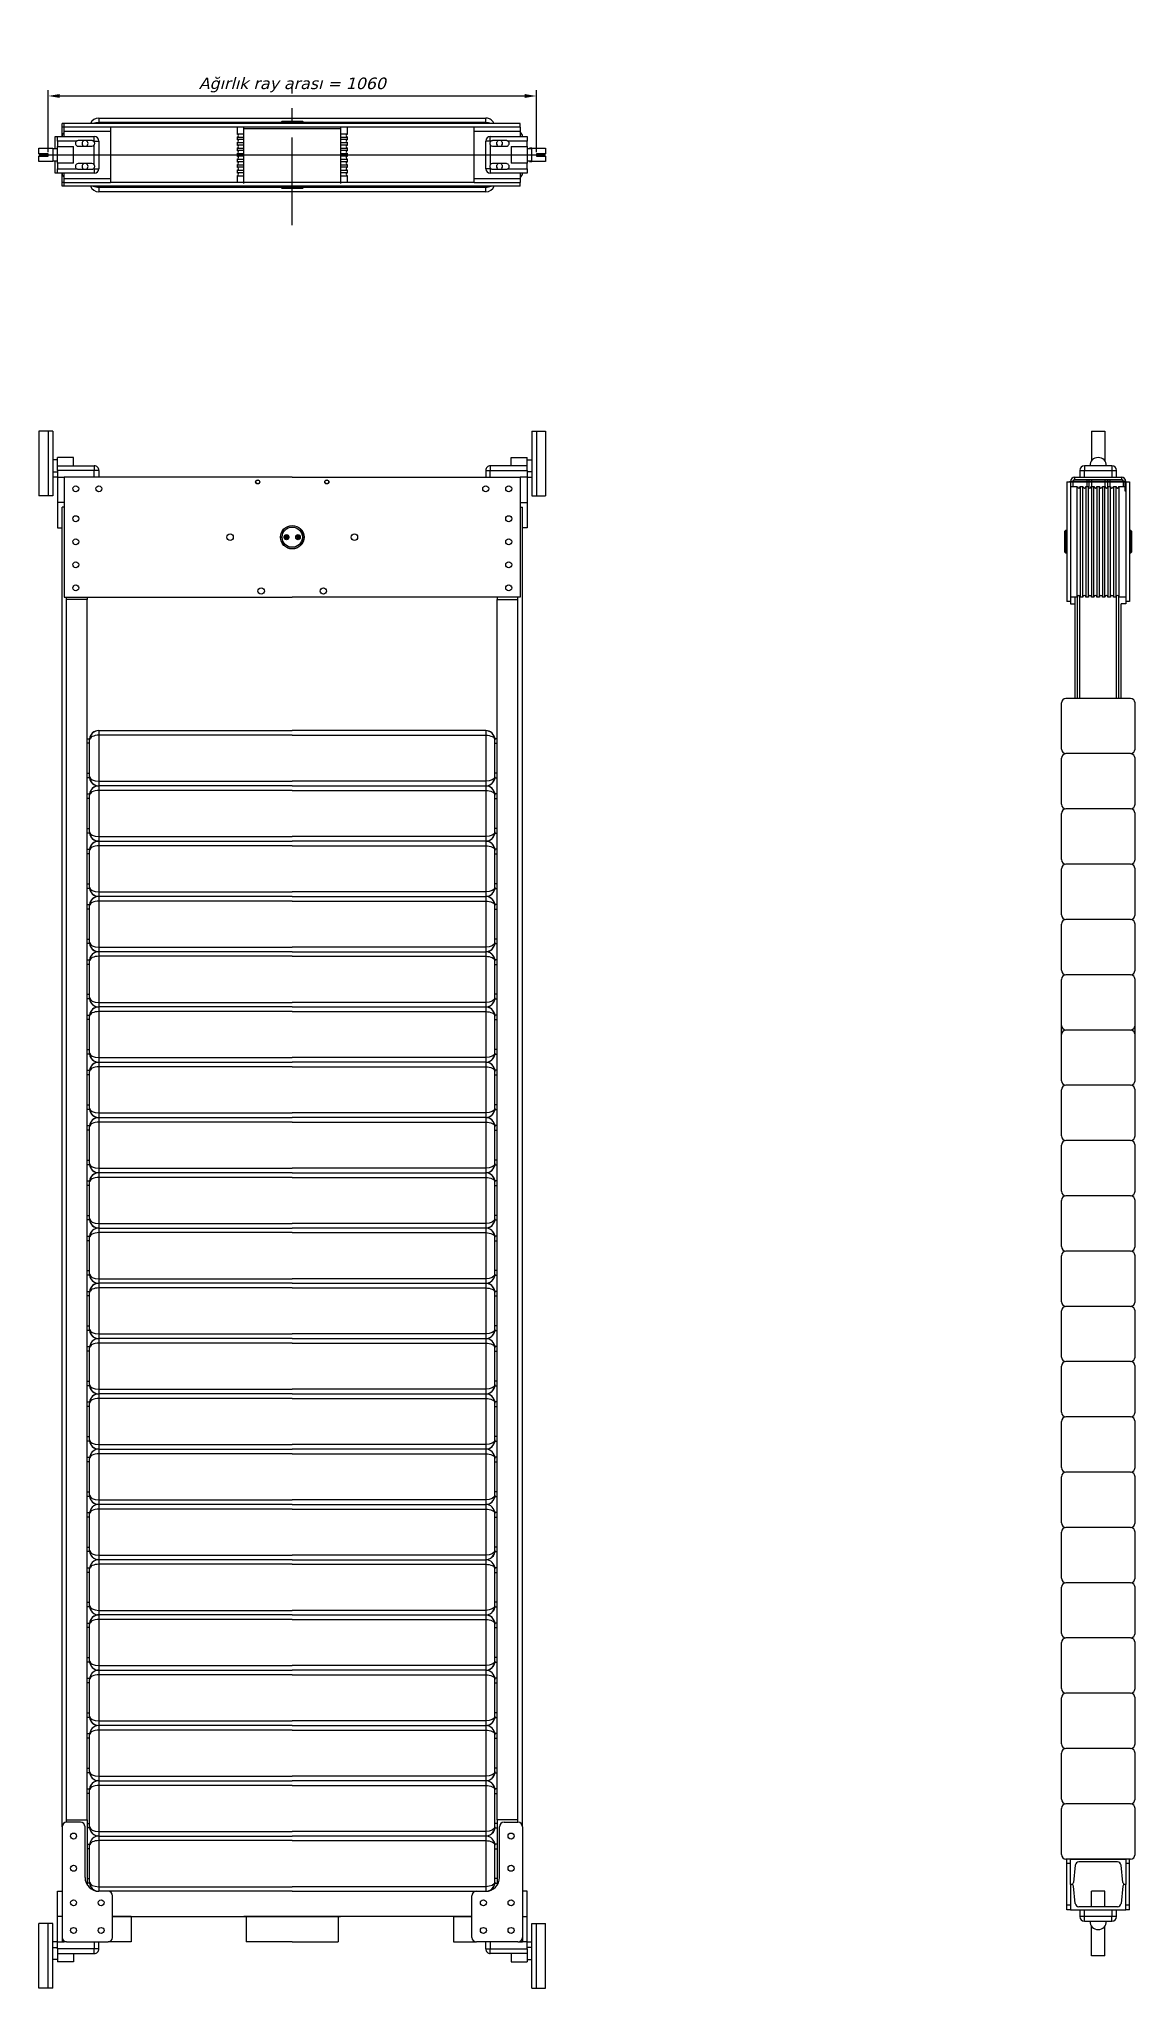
# Model space of a CAD drawing. Header units: millimetres. Extents: x 1150 to 3530, y 700 to 4932.
import ezdxf

# ---------------------------------------------------------------- set-up
doc = ezdxf.new("R2010")
doc.units = ezdxf.units.MM
for name, pattern in [('CENTER2', [28.575, 19.05, -3.175, 3.175, -3.175]), ('CENTERX2', [4, 2.5, -0.5, 0.5, -0.5]), ('SLD-Solid', [0])]:
    doc.linetypes.add(name, pattern=pattern)
doc.layers.add('EKSEN', color=253, linetype='CENTERX2')
doc.styles.get("Standard").update_dxf_attribs({"font": 'verdanai.ttf'})
doc.dimstyles.new('DimStyleALPx0.5', dxfattribs={"dimscale": 10, "dimtxt": 2.5, "dimasz": 2.5, "dimexe": 1.25, "dimexo": 0.625, "dimtad": 1, "dimdsep": 46, "dimtxsty": 'Standard', "dimcen": 2.5, "dimclrd": 60, "dimclre": 60, "dimadec": 0, "dimazin": 0, "dimtfac": 1, "dimtofl": 0, "dimtmove": 0, "dimatfit": 3, "dimfxl": 1, "dimarcsym": 0})

# ---------------------------------------------------------------- blocks, each defined once
blk = doc.blocks.new('*U3')
at = {"color": 2, "linetype": 'SLD-Solid', "lineweight": 25, "true_color": 0xf1eb1f}
for p, q in [((-520, 3280), (-550, 3280)), ((-550, 3280), (-550, 3140)), ((-520, 3280), (-520, 3140)), ((520, 3280), (550, 3280)), ((520, 3280), (520, 3140)), ((550, 3280), (550, 3140)), ((-520, 3140), (-550, 3140)), ((520, 3140), (550, 3140)), ((-520, 40), (-550, 40)), ((-550, -100), (-550, 40)), ((-520, -100), (-520, 40)), ((520, -100), (520, 40)), ((520, 40), (550, 40)), ((550, -100), (550, 40)), ((-520, -100), (-550, -100)), ((520, -100), (550, -100))]:
    blk.add_line(p, q, dxfattribs=at)
for p, q in [((-530, 3280), (-530, 3140)), ((530, 3280), (530, 3140)), ((-510, 3180), (-510, 3070)), ((510, 3180), (510, 3070)), ((-510, 0), (-510, 110)), ((510, 0), (510, 110)), ((-530, -100), (-530, 40)), ((530, -100), (530, 40))]:
    blk.add_line(p, q)
at = {"color": 7, "linetype": 'SLD-Solid', "lineweight": 25}
for p, q in [((-510, 3218), (-520, 3218)), ((-475, 3223), (-510, 3223)), ((-510, 3205), (-510, 3223)), ((-475, 3205), (-475, 3223)), ((475, 3223), (510, 3223)), ((475, 3205), (475, 3223)), ((510, 3205), (510, 3223)), ((510, 3218), (520, 3218)), ((-520, 3192), (-510, 3192)), ((-510, 3180), (-520, 3180)), ((-510, 3205), (-430, 3205)), ((-510, 3195), (-510, 3205)), ((-510, 3195), (-510, 3180)), ((-430, 3195), (-510, 3195)), ((-510, 3180), (-495, 3180)), ((-510, 3180), (-495, 3180)), ((-430, 3205), (-430, 3195)), ((-430, 3180), (-430, 3195)), ((-420, 3195), (-430, 3195)), ((-420, 3195), (-420, 3180)), ((420, 3195), (430, 3195)), ((420, 3195), (420, 3180)), ((510, 3205), (430, 3205)), ((430, 3205), (430, 3195)), ((430, 3195), (510, 3195)), ((430, 3180), (430, 3195)), ((510, 3180), (495, 3180)), ((510, 3180), (495, 3180)), ((510, 3195), (510, 3205)), ((510, 3195), (510, 3180)), ((520, 3192), (510, 3192)), ((510, 3180), (520, 3180)), ((-495, 3125), (-510, 3125)), ((495, 3125), (510, 3125)), ((-510, 3070), (-500, 3070)), ((510, 3070), (500, 3070)), ((-510, 110), (-500, 110)), ((510, 110), (500, 110)), ((-500, 55), (-510, 55)), ((500, 55), (510, 55)), ((-510, 0), (-520, 0)), ((-520, -12), (-510, -12)), ((-510, -38), (-520, -38)), ((-510, 0), (-495, 0)), ((-510, -15), (-510, 0)), ((-510, 0), (-495, 0)), ((-430, -15), (-510, -15)), ((-510, -15), (-510, -25)), ((-510, -25), (-430, -25)), ((-510, -25), (-510, -43)), ((-475, -25), (-475, -43)), ((-430, 0), (-430, -15)), ((-430, -25), (-430, -15)), ((-420, -15), (-430, -15)), ((-420, -15), (-420, 0)), ((420, -15), (420, 0)), ((420, -15), (430, -15)), ((430, 0), (430, -15)), ((430, -15), (510, -15)), ((430, -25), (430, -15)), ((510, -25), (430, -25)), ((475, -25), (475, -43)), ((510, 0), (495, 0)), ((510, 0), (495, 0)), ((510, 0), (520, 0)), ((510, -15), (510, 0)), ((520, -12), (510, -12)), ((510, -15), (510, -25)), ((510, -25), (510, -43)), ((510, -38), (520, -38)), ((-475, -43), (-510, -43)), ((475, -43), (510, -43))]:
    blk.add_line(p, q, dxfattribs=at)
at = {"color": 7, "linetype": 'Continuous', "lineweight": 25}
for p, q in [((0, 3180), (-495, 3180)), ((-495, 3180), (-495, 2920)), ((0, 3180), (495, 3180)), ((495, 3180), (495, 2920)), ((-500, 250), (-500, 3115)), ((-495, 3115), (-500, 3115)), ((495, 3115), (500, 3115)), ((500, 250), (500, 3115)), ((-495, 2920), (0, 2920)), ((-490, 2915), (-490, 2920)), ((-445, 2920), (-445, 2915)), ((495, 2920), (0, 2920)), ((445, 2920), (445, 2915)), ((490, 2915), (490, 2920)), ((-445, 2915), (-490, 2915)), ((-490, 265), (-490, 2915)), ((-445, 265), (-445, 2915)), ((445, 2915), (490, 2915)), ((445, 265), (445, 2915)), ((490, 265), (490, 2915)), ((-420, 2630), (-420, 2620)), ((-420, 2630), (0, 2630)), ((420, 2630), (0, 2630)), ((420, 2630), (420, 2620)), ((-445, 2612.5), (-440, 2612.5)), ((-440, 2612.5), (-440, 2610)), ((-440, 2530), (-440, 2610)), ((0, 2620), (-420, 2620)), ((-420, 2620), (-420, 2520)), ((0, 2620), (420, 2620)), ((420, 2620), (420, 2520)), ((440, 2612.5), (440, 2610)), ((445, 2612.5), (440, 2612.5)), ((440, 2530), (440, 2610)), ((-440, 2527.5), (-445, 2527.5)), ((-440, 2529.4), (-440, 2527.5)), ((-420, 2520), (-420, 2510)), ((-420, 2520), (0, 2520)), ((0, 2510), (-420, 2510)), ((-420, 2510), (-420, 2500)), ((0, 2500), (-420, 2500)), ((-420, 2500), (-420, 2400)), ((420, 2520), (0, 2520)), ((0, 2510), (420, 2510)), ((0, 2500), (420, 2500)), ((420, 2520), (420, 2510)), ((420, 2510), (420, 2500)), ((420, 2500), (420, 2400)), ((440, 2529.4), (440, 2527.5)), ((440, 2527.5), (445, 2527.5)), ((-445, 2492.5), (-440, 2492.5)), ((-440, 2492.5), (-440, 2490)), ((-440, 2410), (-440, 2490)), ((440, 2492.5), (440, 2490)), ((445, 2492.5), (440, 2492.5)), ((440, 2410), (440, 2490)), ((-440, 2407.5), (-445, 2407.5)), ((-445, 2372.5), (-440, 2372.5)), ((-440, 2409.4), (-440, 2407.5)), ((-440, 2372.5), (-440, 2370)), ((-440, 2290), (-440, 2370)), ((-420.8, 2390), (-420, 2390)), ((-420, 2400), (-420, 2390)), ((-420, 2400), (0, 2400)), ((-420, 2390), (-420, 2380)), ((-420, 2390), (0, 2390)), ((0, 2380), (-420, 2380)), ((-420, 2380), (-420, 2280)), ((420, 2400), (0, 2400)), ((420, 2390), (0, 2390)), ((0, 2380), (420, 2380)), ((420, 2400), (420, 2390)), ((420.8, 2390), (420, 2390)), ((420, 2390), (420, 2380)), ((420, 2380), (420, 2280)), ((440, 2409.4), (440, 2407.5)), ((440, 2407.5), (445, 2407.5)), ((440, 2372.5), (440, 2370)), ((445, 2372.5), (440, 2372.5)), ((440, 2290), (440, 2370)), ((-440, 2287.5), (-445, 2287.5)), ((-440, 2289.4), (-440, 2287.5)), ((440, 2289.4), (440, 2287.5)), ((440, 2287.5), (445, 2287.5)), ((-445, 2252.5), (-440, 2252.5)), ((-440, 2252.5), (-440, 2250)), ((-440, 2170), (-440, 2250)), ((-420.8, 2270), (-420, 2270)), ((-420, 2280), (-420, 2270)), ((-420, 2280), (0, 2280)), ((0, 2270), (-420, 2270)), ((-420, 2270), (-420, 2260)), ((-420, 2260), (-420, 2160)), ((0, 2260), (-420, 2260)), ((420, 2280), (0, 2280)), ((0, 2270), (420, 2270)), ((0, 2260), (420, 2260)), ((420, 2280), (420, 2270)), ((420.8, 2270), (420, 2270)), ((420, 2270), (420, 2260)), ((420, 2260), (420, 2160)), ((440, 2252.5), (440, 2250)), ((445, 2252.5), (440, 2252.5)), ((440, 2170), (440, 2250)), ((-440, 2167.5), (-445, 2167.5)), ((-440, 2169.4), (-440, 2167.5)), ((-420, 2160), (0, 2160)), ((-420, 2160), (-420, 2150)), ((420, 2160), (0, 2160)), ((420, 2160), (420, 2150)), ((440, 2169.4), (440, 2167.5)), ((440, 2167.5), (445, 2167.5)), ((-445, 2132.5), (-440, 2132.5)), ((-440, 2132.5), (-440, 2130)), ((-440, 2050), (-440, 2130)), ((-420.8, 2150), (-420, 2150)), ((0, 2150), (-420, 2150)), ((-420, 2150), (-420, 2140)), ((0, 2140), (-420, 2140)), ((-420, 2140), (-420, 2040)), ((0, 2150), (420, 2150)), ((0, 2140), (420, 2140)), ((420.8, 2150), (420, 2150)), ((420, 2150), (420, 2140)), ((420, 2140), (420, 2040)), ((440, 2132.5), (440, 2130)), ((445, 2132.5), (440, 2132.5)), ((440, 2050), (440, 2130)), ((-440, 2047.5), (-445, 2047.5)), ((-440, 2049.4), (-440, 2047.5)), ((-420, 2040), (0, 2040)), ((-420, 2040), (-420, 2030)), ((420, 2040), (0, 2040)), ((420, 2040), (420, 2030)), ((440, 2049.4), (440, 2047.5)), ((440, 2047.5), (445, 2047.5)), ((-445, 2012.5), (-440, 2012.5)), ((-440, 2012.5), (-440, 2010)), ((-440, 1930), (-440, 2010)), ((-420.8, 2030), (-420, 2030)), ((0, 2030), (-420, 2030)), ((-420, 2030), (-420, 2020)), ((0, 2020), (-420, 2020)), ((-420, 2020), (-420, 1920)), ((0, 2030), (420, 2030)), ((0, 2020), (420, 2020)), ((420.8, 2030), (420, 2030)), ((420, 2030), (420, 2020)), ((420, 2020), (420, 1920)), ((440, 2012.5), (440, 2010)), ((445, 2012.5), (440, 2012.5)), ((440, 1930), (440, 2010)), ((-440, 1927.5), (-445, 1927.5)), ((-440, 1929.4), (-440, 1927.5)), ((-420.8, 1910), (-420, 1910)), ((-420, 1920), (-420, 1910)), ((-420, 1920), (0, 1920)), ((-420, 1910), (-420, 1900)), ((-420, 1910), (0, 1910)), ((420, 1920), (0, 1920)), ((420, 1910), (0, 1910)), ((420, 1920), (420, 1910)), ((420.8, 1910), (420, 1910)), ((420, 1910), (420, 1900)), ((440, 1929.4), (440, 1927.5)), ((440, 1927.5), (445, 1927.5)), ((-445, 1892.5), (-440, 1892.5)), ((-440, 1892.5), (-440, 1890)), ((-440, 1810), (-440, 1890)), ((0, 1900), (-420, 1900)), ((-420, 1900), (-420, 1800)), ((0, 1900), (420, 1900)), ((420, 1900), (420, 1800)), ((440, 1892.5), (440, 1890)), ((445, 1892.5), (440, 1892.5)), ((440, 1810), (440, 1890)), ((-440, 1807.5), (-445, 1807.5)), ((-440, 1809.4), (-440, 1807.5)), ((-420.8, 1790), (-420, 1790)), ((-420, 1800), (0, 1800)), ((-420, 1800), (-420, 1790)), ((-420, 1790), (-420, 1780)), ((-420, 1790), (0, 1790)), ((-420, 1780), (-420, 1680)), ((0, 1780), (-420, 1780)), ((420, 1800), (0, 1800)), ((420, 1790), (0, 1790)), ((0, 1780), (420, 1780)), ((420, 1800), (420, 1790)), ((420.8, 1790), (420, 1790)), ((420, 1790), (420, 1780)), ((420, 1780), (420, 1680)), ((440, 1809.4), (440, 1807.5)), ((440, 1807.5), (445, 1807.5)), ((-445, 1772.5), (-440, 1772.5)), ((-440, 1772.5), (-440, 1770)), ((-440, 1690), (-440, 1770)), ((440, 1772.5), (440, 1770)), ((445, 1772.5), (440, 1772.5)), ((440, 1690), (440, 1770)), ((-440, 1687.5), (-445, 1687.5)), ((-445, 1652.5), (-440, 1652.5)), ((-440, 1689.4), (-440, 1687.5)), ((-440, 1652.5), (-440, 1650)), ((-420.8, 1670), (-420, 1670)), ((-420, 1680), (0, 1680)), ((-420, 1680), (-420, 1670)), ((0, 1670), (-420, 1670)), ((-420, 1670), (-420, 1660)), ((0, 1660), (-420, 1660)), ((-420, 1660), (-420, 1560)), ((420, 1680), (0, 1680)), ((0, 1670), (420, 1670)), ((0, 1660), (420, 1660)), ((420, 1680), (420, 1670)), ((420.8, 1670), (420, 1670)), ((420, 1670), (420, 1660)), ((420, 1660), (420, 1560)), ((440, 1689.4), (440, 1687.5)), ((440, 1687.5), (445, 1687.5)), ((440, 1652.5), (440, 1650)), ((445, 1652.5), (440, 1652.5)), ((-440, 1570), (-440, 1650)), ((440, 1570), (440, 1650)), ((-440, 1567.5), (-445, 1567.5)), ((-440, 1569.4), (-440, 1567.5)), ((440, 1569.4), (440, 1567.5)), ((440, 1567.5), (445, 1567.5)), ((-445, 1532.5), (-440, 1532.5)), ((-440, 1532.5), (-440, 1530)), ((-440, 1450), (-440, 1530)), ((-420.8, 1550), (-420, 1550)), ((-420, 1560), (0, 1560)), ((-420, 1560), (-420, 1550)), ((-420, 1550), (-420, 1540)), ((-420, 1550), (0, 1550)), ((0, 1540), (-420, 1540)), ((-420, 1540), (-420, 1440)), ((420, 1560), (0, 1560)), ((420, 1550), (0, 1550)), ((0, 1540), (420, 1540)), ((420, 1560), (420, 1550)), ((420.8, 1550), (420, 1550)), ((420, 1550), (420, 1540)), ((420, 1540), (420, 1440)), ((440, 1532.5), (440, 1530)), ((445, 1532.5), (440, 1532.5)), ((440, 1450), (440, 1530)), ((-440, 1447.5), (-445, 1447.5)), ((-440, 1449.4), (-440, 1447.5)), ((-420, 1440), (-420, 1430)), ((-420, 1440), (0, 1440)), ((420, 1440), (0, 1440)), ((420, 1440), (420, 1430)), ((440, 1449.4), (440, 1447.5)), ((440, 1447.5), (445, 1447.5)), ((-445, 1412.5), (-440, 1412.5)), ((-440, 1412.5), (-440, 1410)), ((-440, 1330), (-440, 1410)), ((-420.8, 1430), (-420, 1430)), ((0, 1430), (-420, 1430)), ((-420, 1430), (-420, 1420)), ((-420, 1420), (-420, 1320)), ((0, 1420), (-420, 1420)), ((0, 1430), (420, 1430)), ((0, 1420), (420, 1420)), ((420.8, 1430), (420, 1430)), ((420, 1430), (420, 1420)), ((420, 1420), (420, 1320)), ((440, 1412.5), (440, 1410)), ((445, 1412.5), (440, 1412.5)), ((440, 1330), (440, 1410)), ((-440, 1327.5), (-445, 1327.5)), ((-440, 1329.4), (-440, 1327.5)), ((-420, 1320), (0, 1320)), ((-420, 1320), (-420, 1310)), ((420, 1320), (0, 1320)), ((420, 1320), (420, 1310)), ((440, 1329.4), (440, 1327.5)), ((440, 1327.5), (445, 1327.5)), ((-445, 1292.5), (-440, 1292.5)), ((-440, 1292.5), (-440, 1290)), ((-440, 1210), (-440, 1290)), ((-420.8, 1310), (-420, 1310)), ((0, 1310), (-420, 1310)), ((-420, 1310), (-420, 1300)), ((-420, 1300), (-420, 1200)), ((0, 1300), (-420, 1300)), ((0, 1310), (420, 1310)), ((0, 1300), (420, 1300)), ((420.8, 1310), (420, 1310)), ((420, 1310), (420, 1300)), ((420, 1300), (420, 1200)), ((440, 1292.5), (440, 1290)), ((445, 1292.5), (440, 1292.5)), ((440, 1210), (440, 1290)), ((-440, 1207.5), (-445, 1207.5)), ((-440, 1209.4), (-440, 1207.5)), ((-420.8, 1190), (-420, 1190)), ((-420, 1200), (0, 1200)), ((-420, 1200), (-420, 1190)), ((0, 1190), (-420, 1190)), ((-420, 1190), (-420, 1180)), ((420, 1200), (0, 1200)), ((0, 1190), (420, 1190)), ((420, 1200), (420, 1190)), ((420.8, 1190), (420, 1190)), ((420, 1190), (420, 1180)), ((440, 1209.4), (440, 1207.5)), ((440, 1207.5), (445, 1207.5)), ((-445, 1172.5), (-440, 1172.5)), ((-440, 1172.5), (-440, 1170)), ((-440, 1090), (-440, 1170)), ((0, 1180), (-420, 1180)), ((-420, 1180), (-420, 1080)), ((0, 1180), (420, 1180)), ((420, 1180), (420, 1080)), ((440, 1172.5), (440, 1170)), ((445, 1172.5), (440, 1172.5)), ((440, 1090), (440, 1170)), ((-440, 1087.5), (-445, 1087.5)), ((-440, 1089.4), (-440, 1087.5)), ((-420.8, 1070), (-420, 1070)), ((-420, 1080), (-420, 1070)), ((-420, 1080), (0, 1080)), ((-420, 1070), (-420, 1060)), ((-420, 1070), (0, 1070)), ((-420, 1060), (-420, 960)), ((0, 1060), (-420, 1060)), ((420, 1080), (0, 1080)), ((420, 1070), (0, 1070)), ((0, 1060), (420, 1060)), ((420, 1080), (420, 1070)), ((420.8, 1070), (420, 1070)), ((420, 1070), (420, 1060)), ((420, 1060), (420, 960)), ((440, 1089.4), (440, 1087.5)), ((440, 1087.5), (445, 1087.5)), ((-445, 1052.5), (-440, 1052.5)), ((-440, 1052.5), (-440, 1050)), ((-440, 970), (-440, 1050)), ((440, 1052.5), (440, 1050)), ((445, 1052.5), (440, 1052.5)), ((440, 970), (440, 1050)), ((-440, 967.5), (-445, 967.5)), ((-445, 932.5), (-440, 932.5)), ((-440, 969.4), (-440, 967.5)), ((-440, 932.5), (-440, 930)), ((-420.8, 950), (-420, 950)), ((-420, 960), (-420, 950)), ((-420, 960), (0, 960)), ((0, 950), (-420, 950)), ((-420, 950), (-420, 940)), ((0, 940), (-420, 940)), ((-420, 940), (-420, 840)), ((420, 960), (0, 960)), ((0, 950), (420, 950)), ((0, 940), (420, 940)), ((420, 960), (420, 950)), ((420.8, 950), (420, 950)), ((420, 950), (420, 940)), ((420, 940), (420, 840)), ((440, 969.4), (440, 967.5)), ((440, 967.5), (445, 967.5)), ((440, 932.5), (440, 930)), ((445, 932.5), (440, 932.5)), ((-440, 850), (-440, 930)), ((440, 850), (440, 930)), ((-440, 847.5), (-445, 847.5)), ((-440, 849.4), (-440, 847.5)), ((440, 849.4), (440, 847.5)), ((440, 847.5), (445, 847.5)), ((-445, 812.5), (-440, 812.5)), ((-440, 812.5), (-440, 810)), ((-440, 730), (-440, 810)), ((-420.2, 830), (-422.9, 830.2)), ((-420.8, 830), (-420, 830)), ((-420, 840), (0, 840)), ((-420, 840), (-420, 830)), ((0, 830), (-420, 830)), ((-420, 830), (-420, 820)), ((0, 820), (-420, 820)), ((-420, 820), (-420, 720)), ((420, 840), (0, 840)), ((0, 830), (420, 830)), ((0, 820), (420, 820)), ((420, 840), (420, 830)), ((420.8, 830), (420, 830)), ((420, 830), (420, 820)), ((420, 820), (420, 720)), ((420.2, 830), (422.9, 830.2)), ((440, 812.5), (440, 810)), ((445, 812.5), (440, 812.5)), ((440, 730), (440, 810)), ((-440, 727.5), (-445, 727.5)), ((-440, 729.4), (-440, 727.5)), ((-420, 720), (-420, 710)), ((-420, 720), (0, 720)), ((420, 720), (0, 720)), ((420, 720), (420, 710)), ((440, 729.4), (440, 727.5)), ((440, 727.5), (445, 727.5)), ((-445, 692.5), (-440, 692.5)), ((-440, 692.5), (-440, 690)), ((-440, 610), (-440, 690)), ((-420.2, 710), (-422.9, 710.2)), ((-420.8, 710), (-420, 710)), ((0, 710), (-420, 710)), ((-420, 710), (-420, 700)), ((0, 700), (-420, 700)), ((-420, 700), (-420, 600)), ((0, 710), (420, 710)), ((0, 700), (420, 700)), ((420.8, 710), (420, 710)), ((420, 710), (420, 700)), ((420, 700), (420, 600)), ((420.2, 710), (422.9, 710.2)), ((440, 692.5), (440, 690)), ((445, 692.5), (440, 692.5)), ((440, 610), (440, 690)), ((-440, 607.5), (-445, 607.5)), ((-440, 609.4), (-440, 607.5)), ((-420, 600), (-420, 590)), ((-420, 600), (0, 600)), ((420, 600), (0, 600)), ((420, 600), (420, 590)), ((440, 609.4), (440, 607.5)), ((440, 607.5), (445, 607.5)), ((-445, 572.5), (-440, 572.5)), ((-440, 572.5), (-440, 570)), ((-440, 490), (-440, 570)), ((-420.2, 590), (-422.9, 590.2)), ((-420.8, 590), (-420, 590)), ((-420, 590), (-420, 580)), ((-420, 590), (0, 590)), ((0, 580), (-420, 580)), ((-420, 580), (-420, 480)), ((420, 590), (0, 590)), ((0, 580), (420, 580)), ((420.8, 590), (420, 590)), ((420, 590), (420, 580)), ((420, 580), (420, 480)), ((420.2, 590), (422.9, 590.2)), ((440, 572.5), (440, 570)), ((445, 572.5), (440, 572.5)), ((440, 490), (440, 570)), ((-440, 487.5), (-445, 487.5)), ((-440, 489.4), (-440, 487.5)), ((-420.8, 470), (-420, 470)), ((-420, 480), (-420, 470)), ((-420, 480), (0, 480)), ((0, 470), (-420, 470)), ((-420, 470), (-420, 460)), ((420, 480), (0, 480)), ((0, 470), (420, 470)), ((420, 480), (420, 470)), ((420.8, 470), (420, 470)), ((420, 470), (420, 460)), ((440, 489.4), (440, 487.5)), ((440, 487.5), (445, 487.5)), ((-445, 452.5), (-440, 452.5)), ((-440, 452.5), (-440, 450)), ((-440, 370), (-440, 450)), ((-420, 460), (-420, 360)), ((0, 460), (-420, 460)), ((0, 460), (420, 460)), ((420, 460), (420, 360)), ((440, 452.5), (440, 450)), ((445, 452.5), (440, 452.5)), ((440, 370), (440, 450)), ((-440, 367.5), (-445, 367.5)), ((-440, 369.4), (-440, 367.5)), ((-420.2, 350), (-422.9, 350.2)), ((-420.8, 350), (-420, 350)), ((-420, 360), (-420, 350)), ((-420, 360), (0, 360)), ((-420, 350), (-420, 340)), ((-420, 350), (0, 350)), ((0, 340), (-420, 340)), ((-420, 340), (-420, 240)), ((420, 360), (0, 360)), ((420, 350), (0, 350)), ((0, 340), (420, 340)), ((420, 360), (420, 350)), ((420.8, 350), (420, 350)), ((420, 350), (420, 340)), ((420, 340), (420, 240)), ((420.2, 350), (422.9, 350.2)), ((440, 369.4), (440, 367.5)), ((440, 367.5), (445, 367.5)), ((-445, 332.5), (-440, 332.5)), ((-440, 332.5), (-440, 330)), ((-440, 250), (-440, 330)), ((440, 332.5), (440, 330)), ((445, 332.5), (440, 332.5)), ((440, 250), (440, 330)), ((-490, 260), (-490, 265)), ((-490, 265), (-445, 265)), ((-460, 260), (-490, 260)), ((-445, 265), (-445, 123.4)), ((490, 265), (445, 265)), ((445, 265), (445, 123.4)), ((460, 260), (490, 260)), ((490, 260), (490, 265)), ((-500, 250), (-500, 10)), ((-450, 140), (-450, 250)), ((-440, 247.5), (-445, 247.5)), ((-445, 212.5), (-440, 212.5)), ((-440, 249.4), (-440, 247.5)), ((-440, 212.5), (-440, 210)), ((-420.2, 230), (-422.9, 230.2)), ((-420.8, 230), (-420, 230)), ((-420, 240), (0, 240)), ((-420, 240), (-420, 230)), ((-420, 230), (-420, 220)), ((-420, 230), (0, 230)), ((-420, 220), (-420, 120)), ((0, 220), (-420, 220)), ((420, 240), (0, 240)), ((420, 230), (0, 230)), ((0, 220), (420, 220)), ((420, 240), (420, 230)), ((420.8, 230), (420, 230)), ((420, 230), (420, 220)), ((420, 220), (420, 120)), ((420.2, 230), (422.9, 230.2)), ((440, 249.4), (440, 247.5)), ((440, 247.5), (445, 247.5)), ((440, 212.5), (440, 210)), ((445, 212.5), (440, 212.5)), ((450, 140), (450, 250)), ((500, 250), (500, 10)), ((-440, 130), (-440, 210)), ((440, 130), (440, 210)), ((-440, 127.5), (-445, 127.5)), ((-440, 129.4), (-440, 127.5)), ((440, 129.4), (440, 127.5)), ((440, 127.5), (445, 127.5)), ((-420.8, 110), (-420, 110)), ((-420, 120), (0, 120)), ((-420, 120), (-420, 110)), ((0, 110), (-420, 110)), ((-390, 10), (-390, 100)), ((420, 120), (0, 120)), ((0, 110), (420, 110)), ((390, 10), (390, 100)), ((420, 120), (420, 110)), ((420.8, 110), (420, 110)), ((-350, 55), (-390, 55)), ((-390, 55), (0, 55)), ((-350, 55), (-350, 0)), ((0, 55), (-105, 55)), ((-100, 55), (-100, 0)), ((-100, 55), (-100, 0)), ((0, 55), (105, 55)), ((390, 55), (0, 55)), ((100, 55), (100, 0)), ((100, 55), (100, 0)), ((350, 55), (390, 55)), ((350, 55), (350, 0)), ((-500, 10), (-500, 0)), ((-490, 0), (-500, 0)), ((-490, 0), (-400, 0)), ((-350, 0), (-400, 0)), ((0, 0), (-100, 0)), ((0, 0), (100, 0)), ((350, 0), (400, 0)), ((490, 0), (400, 0)), ((490, 0), (500, 0)), ((500, 10), (500, 0))]:
    blk.add_line(p, q, dxfattribs=at)
at = {"color": 8, "linetype": 'Continuous', "lineweight": 25}
for p, q in [((-440, 2602.5), (-445, 2602.5)), ((440, 2602.5), (445, 2602.5)), ((-445, 2537.5), (-440, 2537.5)), ((445, 2537.5), (440, 2537.5)), ((-440, 2482.5), (-445, 2482.5)), ((440, 2482.5), (445, 2482.5)), ((-445, 2417.5), (-440, 2417.5)), ((445, 2417.5), (440, 2417.5)), ((-440, 2362.5), (-445, 2362.5)), ((440, 2362.5), (445, 2362.5)), ((-445, 2297.5), (-440, 2297.5)), ((445, 2297.5), (440, 2297.5)), ((-440, 2242.5), (-445, 2242.5)), ((440, 2242.5), (445, 2242.5)), ((-445, 2177.5), (-440, 2177.5)), ((445, 2177.5), (440, 2177.5)), ((-440, 2122.5), (-445, 2122.5)), ((440, 2122.5), (445, 2122.5)), ((-445, 2057.5), (-440, 2057.5)), ((445, 2057.5), (440, 2057.5)), ((-440, 2002.5), (-445, 2002.5)), ((440, 2002.5), (445, 2002.5)), ((-445, 1937.5), (-440, 1937.5)), ((445, 1937.5), (440, 1937.5)), ((-440, 1882.5), (-445, 1882.5)), ((440, 1882.5), (445, 1882.5)), ((-445, 1817.5), (-440, 1817.5)), ((445, 1817.5), (440, 1817.5)), ((-440, 1762.5), (-445, 1762.5)), ((440, 1762.5), (445, 1762.5)), ((-445, 1697.5), (-440, 1697.5)), ((445, 1697.5), (440, 1697.5)), ((-440, 1642.5), (-445, 1642.5)), ((440, 1642.5), (445, 1642.5)), ((-445, 1577.5), (-440, 1577.5)), ((445, 1577.5), (440, 1577.5)), ((-440, 1522.5), (-445, 1522.5)), ((440, 1522.5), (445, 1522.5)), ((-445, 1457.5), (-440, 1457.5)), ((445, 1457.5), (440, 1457.5)), ((-440, 1402.5), (-445, 1402.5)), ((440, 1402.5), (445, 1402.5)), ((-445, 1337.5), (-440, 1337.5)), ((445, 1337.5), (440, 1337.5)), ((-440, 1282.5), (-445, 1282.5)), ((440, 1282.5), (445, 1282.5)), ((-445, 1217.5), (-440, 1217.5)), ((445, 1217.5), (440, 1217.5)), ((-440, 1162.5), (-445, 1162.5)), ((440, 1162.5), (445, 1162.5)), ((-445, 1097.5), (-440, 1097.5)), ((445, 1097.5), (440, 1097.5)), ((-440, 1042.5), (-445, 1042.5)), ((440, 1042.5), (445, 1042.5)), ((-445, 977.5), (-440, 977.5)), ((445, 977.5), (440, 977.5)), ((-440, 922.5), (-445, 922.5)), ((440, 922.5), (445, 922.5)), ((-445, 857.5), (-440, 857.5)), ((445, 857.5), (440, 857.5)), ((-440, 802.5), (-445, 802.5)), ((440, 802.5), (445, 802.5)), ((-445, 737.5), (-440, 737.5)), ((445, 737.5), (440, 737.5)), ((-440, 682.5), (-445, 682.5)), ((440, 682.5), (445, 682.5)), ((-445, 617.5), (-440, 617.5)), ((445, 617.5), (440, 617.5)), ((-440, 562.5), (-445, 562.5)), ((440, 562.5), (445, 562.5)), ((-445, 497.5), (-440, 497.5)), ((445, 497.5), (440, 497.5)), ((-440, 442.5), (-445, 442.5)), ((440, 442.5), (445, 442.5)), ((-445, 377.5), (-440, 377.5)), ((445, 377.5), (440, 377.5)), ((-440, 322.5), (-445, 322.5)), ((440, 322.5), (445, 322.5)), ((-445, 257.5), (-440, 257.5)), ((445, 257.5), (440, 257.5)), ((-440, 202.5), (-445, 202.5)), ((440, 202.5), (445, 202.5)), ((-445, 137.5), (-440, 137.5)), ((445, 137.5), (440, 137.5))]:
    blk.add_line(p, q, dxfattribs=at)
at = {"color": 7, "linetype": 'Continuous', "lineweight": 25, "flags": 128}
for points in [[(-440, 2409.5), (-439.7, 2406.7), (-439.7, 2406.4)], [(440, 2409.5), (439.7, 2406.7), (439.7, 2406.4)], [(-440, 2289.5), (-439.7, 2286.7), (-439.7, 2286.4)], [(440, 2289.5), (439.7, 2286.7), (439.7, 2286.4)], [(-440, 2169.5), (-439.7, 2166.7), (-439.7, 2166.4)], [(440, 2169.5), (439.7, 2166.7), (439.7, 2166.4)], [(-440, 2049.5), (-439.7, 2046.7), (-439.7, 2046.4)], [(440, 2049.5), (439.7, 2046.7), (439.7, 2046.4)], [(-440, 1929.5), (-439.7, 1926.7), (-439.7, 1926.4)], [(440, 1929.5), (439.7, 1926.7), (439.7, 1926.4)], [(-440, 1809.5), (-439.7, 1806.7), (-439.7, 1806.4)], [(440, 1809.5), (439.7, 1806.7), (439.7, 1806.4)], [(-440, 1689.5), (-439.7, 1686.7), (-439.7, 1686.4)], [(440, 1689.5), (439.7, 1686.7), (439.7, 1686.4)], [(-440, 1569.5), (-439.7, 1566.7), (-439.7, 1566.4)], [(440, 1569.5), (439.7, 1566.7), (439.7, 1566.4)], [(-440, 1449.5), (-439.7, 1446.7), (-439.7, 1446.4)], [(440, 1449.5), (439.7, 1446.7), (439.7, 1446.4)], [(-440, 1329.5), (-439.7, 1326.7), (-439.7, 1326.4)], [(440, 1329.5), (439.7, 1326.7), (439.7, 1326.4)], [(-440, 1209.5), (-439.7, 1206.7), (-439.7, 1206.4)], [(440, 1209.5), (439.7, 1206.7), (439.7, 1206.4)], [(-440, 1089.5), (-439.7, 1086.7), (-439.7, 1086.4)], [(440, 1089.5), (439.7, 1086.7), (439.7, 1086.4)], [(-440, 969.5), (-439.7, 966.7), (-439.7, 966.4)], [(-435.2, 956.9), (-434.9, 956.7), (-433.7, 955.4)], [(435.2, 956.9), (434.9, 956.7), (433.7, 955.4)], [(440, 969.5), (439.7, 966.7), (439.7, 966.4)], [(-440, 849.5), (-439.7, 846.7), (-439.7, 846.4)], [(440, 849.5), (439.7, 846.7), (439.7, 846.4)], [(-435.2, 836.9), (-434.9, 836.7), (-433.7, 835.4)], [(435.2, 836.9), (434.9, 836.7), (433.7, 835.4)], [(-440, 729.5), (-439.7, 726.7), (-439.7, 726.4)], [(440, 729.5), (439.7, 726.7), (439.7, 726.4)], [(-435.2, 716.9), (-434.9, 716.7), (-433.7, 715.4)], [(435.2, 716.9), (434.9, 716.7), (433.7, 715.4)], [(-440, 609.5), (-439.7, 606.7), (-439.7, 606.4)], [(-435.2, 596.9), (-434.9, 596.7), (-433.7, 595.4)], [(435.2, 596.9), (434.9, 596.7), (433.7, 595.4)], [(440, 609.5), (439.7, 606.7), (439.7, 606.4)], [(-440, 489.5), (-439.7, 486.7), (-439.7, 486.4)], [(-435.2, 476.9), (-434.9, 476.7), (-433.7, 475.4)], [(435.2, 476.9), (434.9, 476.7), (433.7, 475.4)], [(440, 489.5), (439.7, 486.7), (439.7, 486.4)], [(-440, 369.5), (-439.7, 366.7), (-439.7, 366.4)], [(-435.2, 356.9), (-434.9, 356.7), (-433.7, 355.4)], [(435.2, 356.9), (434.9, 356.7), (433.7, 355.4)], [(440, 369.5), (439.7, 366.7), (439.7, 366.4)], [(-440, 249.5), (-439.7, 246.7), (-439.7, 246.4)], [(-435.2, 236.9), (-434.9, 236.7), (-433.7, 235.4)], [(435.2, 236.9), (434.9, 236.7), (433.7, 235.4)], [(440, 249.5), (439.7, 246.7), (439.7, 246.4)], [(-440, 129.5), (-439.7, 126.7), (-439.7, 126.4)], [(440, 129.5), (439.7, 126.7), (439.7, 126.4)], [(-435.2, 116.9), (-434.9, 116.7), (-433.7, 115.4)], [(435.2, 116.9), (434.9, 116.7), (433.7, 115.4)]]:
    blk.add_lwpolyline(points, dxfattribs=at)
at = {"color": 7, "linetype": 'Continuous', "lineweight": 25}
for centre, radius in [((-75, 3170), 4.5), ((-75, 3170), 4), ((75, 3170), 4.5), ((75, 3170), 4), ((-470, 3155), 6.5), ((-420, 3155), 6.5), ((420, 3155), 6.5), ((470, 3155), 6.5), ((-470, 3090), 6.5), ((470, 3090), 6.5), ((-135, 3050), 7), ((0, 3050), 25.5), ((0, 3050), 25.5), ((0, 3050), 25), ((0, 3050), 25), ((0, 3050), 22), ((0, 3050), 22), ((-12.5, 3050.7), 5), ((-12.5, 3049.3), 5), ((-12.5, 3050.7), 2), ((-12.5, 3049.3), 2), ((12.5, 3050.7), 5), ((12.5, 3049.3), 5), ((12.5, 3050.7), 2), ((12.5, 3049.3), 2), ((135, 3050), 7), ((-470, 3040), 6.5), ((470, 3040), 6.5), ((-470, 2990), 6.5), ((470, 2990), 6.5), ((-470, 2940), 6.5), ((-67.5, 2933.1), 7), ((67.5, 2933.1), 7), ((470, 2940), 6.5), ((-475, 230), 6.5), ((475, 230), 6.5), ((-475, 160), 6.5), ((475, 160), 6.5), ((-475, 85), 6.5), ((-415, 85), 6.5), ((415, 85), 6.5), ((475, 85), 6.5), ((-475, 25), 6.5), ((-415, 25), 6.5), ((415, 25), 6.5), ((475, 25), 6.5)]:
    blk.add_circle(centre, radius, dxfattribs=at)
at = {"color": 7, "linetype": 'SLD-Solid', "lineweight": 25}
for centre, start, end in [((-430, 3195), 359.9996, 90.002), ((430, 3195), 89.998, 180.0004), ((-430, -15), 269.998, 0.0004), ((430, -15), 179.9996, 270.002)]:
    blk.add_arc(centre, 10, start, end, dxfattribs=at)
at = {"color": 7, "linetype": 'Continuous', "lineweight": 25}
for centre, radius, start, end in [((-420, 2610), 20, 90, 180), ((-420.2, 2610), 20, 90, 172.8192), ((420, 2610), 20, 0, 90), ((420.2, 2610), 20, 7.1808, 90), ((-420, 2530), 20, 180, 270), ((-420, 2530), 20, 181.312, 269.8941), ((-420.2, 2530), 20, 187.1808, 270), ((-420, 2490), 20, 90, 180), ((-420.2, 2490), 20, 90, 172.8192), ((420, 2530), 20, 270, 0), ((420, 2530), 20, 270.1059, 358.688), ((420, 2490), 20, 0, 90), ((420.2, 2530), 20, 270, 352.8192), ((420.2, 2490), 20, 7.1808, 90), ((-420, 2410), 20, 180, 270), ((-420.2, 2410), 20, 187.1808, 270), ((-420, 2370), 20, 90, 180), ((-420.2, 2370), 20, 90, 172.8192), ((-420, 2410), 20, 220.765, 241.0425), ((420, 2410), 20, 270, 0), ((420, 2370), 20, 0, 90), ((420.2, 2410), 20, 270, 352.8192), ((420.2, 2370), 20, 7.1808, 90), ((420, 2410), 20, 298.9575, 319.235), ((-420, 2290), 20, 180, 270), ((-420.2, 2290), 20, 187.1808, 270), ((420, 2290), 20, 270, 0), ((420.2, 2290), 20, 270, 352.8192), ((-420, 2250), 20, 90, 180), ((-420.2, 2250), 20, 90, 172.8192), ((-420, 2290), 20, 220.7673, 241.0401), ((420, 2250), 20, 0, 90), ((420.2, 2250), 20, 7.1808, 90), ((420, 2290), 20, 298.9599, 319.2327), ((-420, 2170), 20, 180, 270), ((-420.2, 2170), 20, 187.1808, 270), ((420, 2170), 20, 270, 0), ((420.2, 2170), 20, 270, 352.8192), ((-420, 2130), 20, 90, 180), ((-420.2, 2130), 20, 90, 172.8192), ((-420, 2170), 20, 220.7673, 241.0401), ((420, 2130), 20, 0, 90), ((420.2, 2130), 20, 7.1808, 90), ((420, 2170), 20, 298.9599, 319.2327), ((-420, 2050), 20, 180, 270), ((-420.2, 2050), 20, 187.1808, 270), ((-420, 2050), 20, 220.7633, 241.0434), ((420, 2050), 20, 270, 0), ((420.2, 2050), 20, 270, 352.8192), ((420, 2050), 20, 298.9566, 319.2367), ((-420, 2010), 20, 90, 180), ((-420.2, 2010), 20, 90, 172.8192), ((420, 2010), 20, 0, 90), ((420.2, 2010), 20, 7.1808, 90), ((-420, 1930), 20, 180, 270), ((-420.2, 1930), 20, 187.1808, 270), ((-420, 1890), 20, 90, 180), ((-420.2, 1890), 20, 90, 172.8192), ((-420, 1930), 20, 220.7633, 241.0434), ((420, 1930), 20, 270, 0), ((420, 1890), 20, 0, 90), ((420.2, 1930), 20, 270, 352.8192), ((420.2, 1890), 20, 7.1808, 90), ((420, 1930), 20, 298.9566, 319.2367), ((-420, 1810), 20, 180, 270), ((-420.2, 1810), 20, 187.1808, 270), ((-420, 1770), 20, 90, 180), ((-420.2, 1770), 20, 90, 172.8192), ((-420, 1810), 20, 220.7633, 241.0434), ((420, 1810), 20, 270, 0), ((420, 1770), 20, 0, 90), ((420.2, 1810), 20, 270, 352.8192), ((420.2, 1770), 20, 7.1808, 90), ((420, 1810), 20, 298.9566, 319.2367), ((-420, 1690), 20, 180, 270), ((-420.2, 1690), 20, 187.1808, 270), ((-420, 1650), 20, 90, 180), ((-420.2, 1650), 20, 90, 172.8192), ((-420, 1690), 20, 220.7654, 241.0413), ((420, 1690), 20, 270, 0), ((420, 1650), 20, 0, 90), ((420.2, 1690), 20, 270, 352.8192), ((420.2, 1650), 20, 7.1808, 90), ((420, 1690), 20, 298.9587, 319.2346), ((-420, 1570), 20, 180, 270), ((-420.2, 1570), 20, 187.1808, 270), ((420, 1570), 20, 270, 0), ((420.2, 1570), 20, 270, 352.8192), ((-420, 1530), 20, 90, 180), ((-420.2, 1530), 20, 90, 172.8192), ((-420, 1570), 20, 220.7654, 241.0413), ((420, 1530), 20, 0, 90), ((420.2, 1530), 20, 7.1808, 90), ((420, 1570), 20, 298.9587, 319.2346), ((-420, 1450), 20, 180, 270), ((-420.2, 1450), 20, 187.1808, 270), ((420, 1450), 20, 270, 0), ((420.2, 1450), 20, 270, 352.8192), ((-420, 1410), 20, 90, 180), ((-420.2, 1410), 20, 90, 172.8192), ((-420, 1450), 20, 220.7654, 241.0413), ((420, 1410), 20, 0, 90), ((420.2, 1410), 20, 7.1808, 90), ((420, 1450), 20, 298.9587, 319.2346), ((-420, 1330), 20, 180, 270), ((-420.2, 1330), 20, 187.1808, 270), ((-420, 1330), 20, 220.7654, 241.0413), ((420, 1330), 20, 270, 0), ((420.2, 1330), 20, 270, 352.8192), ((420, 1330), 20, 298.9587, 319.2346), ((-420, 1290), 20, 90, 180), ((420, 1290), 20, 0, 90), ((-420, 1210), 20, 180, 270), ((-420.2, 1210), 20, 187.1808, 270), ((-420, 1170), 20, 90, 180), ((-420.2, 1170), 20, 90, 172.8192), ((-420, 1210), 20, 220.7664, 241.0403), ((420, 1210), 20, 270, 0), ((420, 1170), 20, 0, 90), ((420.2, 1210), 20, 270, 352.8192), ((420.2, 1170), 20, 7.1808, 90), ((420, 1210), 20, 298.9597, 319.2336), ((-420, 1090), 20, 180, 270), ((-420.2, 1090), 20, 187.1808, 270), ((-420, 1050), 20, 90, 180), ((-420, 1090), 20, 220.7664, 241.0403), ((420, 1090), 20, 270, 0), ((420, 1050), 20, 0, 90), ((420.2, 1090), 20, 270, 352.8192), ((420, 1090), 20, 298.9597, 319.2336), ((-420, 970), 20, 180, 270), ((-420.2, 970), 20, 187.1808, 270), ((-420, 930), 20, 90, 180), ((420, 970), 20, 270, 0), ((420, 930), 20, 0, 90), ((420.2, 970), 20, 270, 352.8192), ((-420, 850), 20, 180, 270), ((-420.2, 850), 20, 187.1808, 241.6299), ((420, 850), 20, 270, 0), ((420.2, 850), 20, 298.3701, 352.8192), ((-420, 810), 20, 90, 180), ((420, 810), 20, 0, 90), ((-420, 730), 20, 180, 270), ((-420.2, 730), 20, 187.1808, 241.6299), ((420, 730), 20, 270, 0), ((420.2, 730), 20, 298.3701, 352.8192), ((-420, 690), 20, 90, 180), ((-420.2, 690), 20, 90, 172.8192), ((420, 690), 20, 0, 90), ((420.2, 690), 20, 7.1808, 90), ((-420, 610), 20, 180, 270), ((-420.2, 610), 20, 187.1808, 241.6299), ((420, 610), 20, 270, 0), ((420.2, 610), 20, 298.3701, 352.8192), ((-420, 570), 20, 90, 180), ((420, 570), 20, 0, 90), ((-420, 490), 20, 180, 270), ((-420.2, 490), 20, 187.1808, 270), ((-420, 450), 20, 90, 180), ((420, 490), 20, 270, 0), ((420, 450), 20, 0, 90), ((420.2, 490), 20, 270, 352.8192), ((-420, 370), 20, 180, 270), ((-420.2, 370), 20, 187.1808, 241.6299), ((-420, 330), 20, 90, 180), ((-420.2, 330), 20, 90, 172.8192), ((420, 370), 20, 270, 0), ((420, 330), 20, 0, 90), ((420.2, 330), 20, 7.1808, 90), ((420.2, 370), 20, 298.3701, 352.8192), ((-490, 250), 10, 90, 180), ((-460, 250), 10, 0, 90), ((460, 250), 10, 90, 180), ((490, 250), 10, 0, 90), ((-420, 250), 20, 180, 270), ((-420.2, 250), 20, 187.1808, 241.6299), ((-420, 210), 20, 90, 180), ((420, 250), 20, 270, 0), ((420, 210), 20, 0, 90), ((420.2, 250), 20, 298.3701, 352.8192), ((-420, 140), 30, 180, 270), ((-420, 130), 20, 180, 270), ((-420.2, 130), 20, 187.1808, 268.0006), ((420, 140), 30, 270, 0), ((420, 130), 20, 270, 0), ((420.2, 130), 20, 271.9994, 352.8192), ((-400, 100), 10, 0, 90), ((400, 100), 10, 90, 180), ((-490, 10), 10, 180, 270), ((-400, 10), 10, 270, 0), ((400, 10), 10, 180, 270), ((490, 10), 10, 270, 0)]:
    blk.add_arc(centre, radius, start, end, dxfattribs=at)
for centre, start_param, end_param in [((-420, 2610), 1.570796, 3.141593), ((-420, 2530), 3.141593, 4.712389), ((-420, 2490), 1.570796, 3.141593), ((-420, 2410), 3.141593, 4.712389), ((-420, 2370), 1.570796, 3.141593), ((-420, 2290), 3.141593, 4.712389), ((-420, 2250), 1.570796, 3.141593), ((-420, 2170), 3.141593, 4.712389), ((-420, 2130), 1.570796, 3.141593), ((-420, 2050), 3.141593, 4.712389), ((-420, 2010), 1.570796, 3.141593), ((-420, 1930), 3.141593, 4.712389), ((-420, 1890), 1.570796, 3.141593), ((-420, 1810), 3.141593, 4.712389), ((-420, 1770), 1.570796, 3.141593), ((-420, 1690), 3.141593, 4.712389), ((-420, 1650), 1.570796, 3.141593), ((-420, 1570), 3.141593, 4.712389), ((-420, 1530), 1.570796, 3.141593), ((-420, 1450), 3.141593, 4.712389), ((-420, 1410), 1.570796, 3.141593), ((-420, 1330), 3.141593, 4.712389), ((-420, 1290), 1.570796, 3.141593), ((-420, 1210), 3.141593, 4.712389), ((-420, 1170), 1.570796, 3.141593), ((-420, 1090), 3.141593, 4.712389), ((-420, 1050), 1.570796, 3.141593), ((-420, 970), 3.141593, 4.712389), ((-420, 930), 1.570796, 3.141593), ((-420, 850), 3.141593, 4.712389), ((-420, 810), 1.570796, 3.141593), ((-420, 730), 3.141593, 4.712389), ((-420, 690), 1.570796, 3.141593), ((-420, 610), 3.141593, 4.712389), ((-420, 570), 1.570796, 3.141593), ((-420, 490), 3.141593, 4.712389), ((-420, 450), 1.570796, 3.141593), ((-420, 370), 3.141593, 4.712389), ((-420, 330), 1.570796, 3.141593), ((-420, 250), 3.141593, 4.712389), ((-420, 210), 1.570796, 3.141593), ((-420, 130), 3.141593, 4.712389)]:
    blk.add_ellipse(centre, major_axis=(20, 0), ratio=0.5, start_param=start_param, end_param=end_param, dxfattribs=at)
at = {"color": 7, "linetype": 'Continuous', "lineweight": 25, "extrusion": (0, 0, -1)}
for centre, start_param, end_param in [((420, 2610), 1.570796, 3.141593), ((420, 2530), 3.141593, 4.712389), ((420, 2490), 1.570796, 3.141593), ((420, 2410), 3.141593, 4.712389), ((420, 2370), 1.570796, 3.141593), ((420, 2290), 3.141593, 4.712389), ((420, 2250), 1.570796, 3.141593), ((420, 2170), 3.141593, 4.712389), ((420, 2130), 1.570796, 3.141593), ((420, 2050), 3.141593, 4.712389), ((420, 2010), 1.570796, 3.141593), ((420, 1930), 3.141593, 4.712389), ((420, 1890), 1.570796, 3.141593), ((420, 1810), 3.141593, 4.712389), ((420, 1770), 1.570796, 3.141593), ((420, 1690), 3.141593, 4.712389), ((420, 1650), 1.570796, 3.141593), ((420, 1570), 3.141593, 4.712389), ((420, 1530), 1.570796, 3.141593), ((420, 1450), 3.141593, 4.712389), ((420, 1410), 1.570796, 3.141593), ((420, 1330), 3.141593, 4.712389), ((420, 1290), 1.570796, 3.141593), ((420, 1210), 3.141593, 4.712389), ((420, 1170), 1.570796, 3.141593), ((420, 1090), 3.141593, 4.712389), ((420, 1050), 1.570796, 3.141593), ((420, 970), 3.141593, 4.712389), ((420, 930), 1.570796, 3.141593), ((420, 850), 3.141593, 4.712389), ((420, 810), 1.570796, 3.141593), ((420, 730), 3.141593, 4.712389), ((420, 690), 1.570796, 3.141593), ((420, 610), 3.141593, 4.712389), ((420, 570), 1.570796, 3.141593), ((420, 490), 3.141593, 4.712389), ((420, 450), 1.570796, 3.141593), ((420, 370), 3.141593, 4.712389), ((420, 330), 1.570796, 3.141593), ((420, 250), 3.141593, 4.712389), ((420, 210), 1.570796, 3.141593), ((420, 130), 3.141593, 4.712389)]:
    blk.add_ellipse(centre, major_axis=(-20, 0), ratio=0.5, start_param=start_param, end_param=end_param, dxfattribs=at)
blk = doc.blocks.new('AABBPalangalıAğırlıkYandan')
blk.add_wipeout([(0, 0), (-14.5, 0), (-14.5, 64.3), (-18, 75), (-30, 75), (-37.1, 77.9), (-40, 85), (-40, 100), (-68, 100), (-68, 210), (-77.1, 212.9), (-80, 220), (-80, 2720), (-77.1, 2727.1), (-70, 2730), (-50, 2730), (-50, 2935), (-60, 2935), (-60, 2940), (-68, 2940), (-68, 3045), (-70, 3045), (-73, 3048), (-73, 3092), (-70, 3095), (-68, 3095), (-68, 3200), (-62.4, 3200), (-61.1, 3201.1), (-60, 3201.5), (-57.2, 3207.5), (-51, 3210), (-40, 3210), (-40, 3225), (-37.1, 3232.1), (-30, 3235), (-18, 3235), (-14.5, 3245.7), (-14.5, 3310), (0, 3310), (14.5, 3310), (14.5, 3245.7), (18, 3235), (30, 3235), (37.1, 3232.1), (40, 3225), (40, 3210), (51, 3210), (57.2, 3207.5), (60, 3201.5), (61.1, 3201.1), (62.4, 3200), (68, 3200), (68, 3095), (70, 3095), (73, 3092), (73, 3048), (70, 3045), (68, 3045), (68, 2940), (60, 2940), (60, 2935), (50, 2935), (50, 2730), (70, 2730), (77.1, 2727.1), (80, 2720), (80, 220), (77.1, 212.9), (68, 210), (68, 100), (40, 100), (40, 85), (37.1, 77.9), (30, 75), (18, 75), (14.5, 64.3), (14.5, 0)])
at = {"color": 7, "linetype": 'Continuous', "lineweight": 25}
for p, q in [((-14.5, 3310), (14.5, 3310)), ((-14.5, 3310), (-14.5, 3245.7)), ((14.5, 3310), (14.5, 3245.7)), ((-40, 3225), (-30, 3225)), ((-40, 3225), (-40, 3210)), ((-30, 3235), (-30, 3225)), ((-28.3, 3235), (-30, 3235)), ((-30, 3225), (30, 3225)), ((-30, 3210), (-30, 3225)), ((21.7, 3235), (-21.7, 3235)), ((30, 3235), (28.3, 3235)), ((30, 3235), (30, 3225)), ((30, 3225), (30, 3210)), ((30, 3225), (40, 3225)), ((40, 3210), (40, 3225)), ((-68, 3200), (-60, 3200)), ((-68, 3200), (-68, 2940)), ((-60, 3200), (-60, 2940)), ((-60, 3190), (-45.3, 3190)), ((-59.5, 3200), (-59.5, 3201.5)), ((-59.5, 3201.5), (56.5, 3201.5)), ((-59.5, 3200), (56.5, 3200)), ((-55, 3200), (-55, 3190)), ((-51, 3205), (-51, 3210)), ((-51, 3210), (51, 3210)), ((-51, 3205), (51, 3205)), ((-25, 3205), (-25, 3201.5)), ((-25, 3200), (-25, 3190)), ((-14.5, 3205), (-14.5, 3201.5)), ((-14.5, 3200), (-14.5, 3190)), ((14.5, 3205), (14.5, 3201.5)), ((14.5, 3200), (14.5, 3190)), ((25, 3205), (25, 3201.5)), ((25, 3200), (25, 3190)), ((45.2, 3190), (58.5, 3190)), ((51, 3205), (51, 3210)), ((55, 3190), (55, 3200)), ((56.5, 3200), (56.5, 3201.5)), ((58.5, 3198), (60, 3198)), ((58.5, 3180), (58.5, 3198)), ((60, 3180), (58.5, 3180)), ((60, 3200), (60, 3201)), ((60, 3200), (68, 3200)), ((60, 3200), (60, 2940)), ((68, 3200), (68, 2940)), ((-73, 3092), (-70, 3095)), ((-73, 3092), (-73, 3048)), ((-70, 3095), (-68, 3095)), ((-70, 3045), (-70, 3095)), ((68, 3095), (70, 3095)), ((70, 3095), (73, 3092)), ((70, 3095), (70, 3071.5)), ((73, 3071.3), (73, 3092)), ((-70, 3045), (-73, 3048)), ((70, 3071.5), (70, 3045)), ((73, 3048), (70, 3045)), ((73, 3048), (73, 3071.3)), ((-68, 3045), (-70, 3045)), ((70, 3045), (68, 3045)), ((-60, 2940), (-68, 2940)), ((-45.3, 2950), (-60, 2950)), ((-60, 2940), (-60, 2935)), ((-60, 2935), (-50, 2935)), ((-50, 2730), (-50, 2950)), ((-45, 2730), (-45, 2951.3)), ((45, 2730), (45, 2951.3)), ((60, 2950), (45.2, 2950)), ((50, 2730), (50, 2935)), ((60, 2935), (50, 2935)), ((68, 2940), (60, 2940)), ((60, 2940), (60, 2935)), ((-80, 2620), (-80, 2720)), ((70, 2730), (-70, 2730)), ((80, 2620), (80, 2720)), ((-80, 2500), (-80, 2600)), ((70, 2610), (-70, 2610)), ((80, 2500), (80, 2600)), ((-80, 2380), (-80, 2480)), ((70, 2490), (-70, 2490)), ((80, 2380), (80, 2480)), ((70, 2370), (-70, 2370)), ((-80, 2260), (-80, 2360)), ((80, 2260), (80, 2360)), ((70, 2250), (-70, 2250)), ((-80, 2140), (-80, 2240)), ((80, 2140), (80, 2240)), ((-80, 2020), (-80, 2120)), ((70, 2130), (-70, 2130)), ((80, 2020), (80, 2120)), ((-80, 2000), (-80, 2020)), ((-80, 1900), (-80, 2000)), ((70, 2010), (-70, 2010)), ((80, 2000), (80, 2020)), ((80, 1900), (80, 2000)), ((-80, 1780), (-80, 1880)), ((70, 1890), (-70, 1890)), ((80, 1780), (80, 1880)), ((-80, 1660), (-80, 1760)), ((70, 1770), (-70, 1770)), ((80, 1660), (80, 1760)), ((-80, 1540), (-80, 1640)), ((70, 1650), (-70, 1650)), ((80, 1540), (80, 1640)), ((70, 1530), (-70, 1530)), ((-80, 1420), (-80, 1520)), ((80, 1420), (80, 1520)), ((-80, 1300), (-80, 1400)), ((70, 1410), (-70, 1410)), ((80, 1300), (80, 1400)), ((-80, 1180), (-80, 1280)), ((70, 1290), (-70, 1290)), ((80, 1180), (80, 1280)), ((-80, 1060), (-80, 1160)), ((70, 1170), (-70, 1170)), ((80, 1060), (80, 1160)), ((-80, 940), (-80, 1040)), ((70, 1050), (-70, 1050)), ((80, 940), (80, 1040)), ((-80, 820), (-80, 920)), ((70, 930), (-70, 930)), ((80, 820), (80, 920)), ((70, 810), (-70, 810)), ((-80, 700), (-80, 800)), ((80, 700), (80, 800)), ((-80, 580), (-80, 680)), ((70, 690), (-70, 690)), ((80, 580), (80, 680)), ((-80, 460), (-80, 560)), ((70, 570), (-70, 570)), ((80, 460), (80, 560)), ((-80, 340), (-80, 440)), ((70, 450), (-70, 450)), ((80, 340), (80, 440)), ((-80, 220), (-80, 320)), ((70, 330), (-70, 330)), ((80, 220), (80, 320)), ((70, 210), (-70, 210)), ((-68, 200), (-68, 210)), ((-60, 200), (-68, 200)), ((-68, 110), (-68, 200)), ((-60, 210), (60, 210)), ((-60, 155), (-60, 210)), ((-49.7, 196.5), (-53.6, 159)), ((41.7, 203.7), (-41.7, 203.7)), ((53.6, 159), (49.7, 196.5)), ((60, 210), (60, 155)), ((68, 200), (60, 200)), ((68, 200), (68, 210)), ((68, 110), (68, 200)), ((-58.1, 155), (-60, 155)), ((-60, 155), (-60, 100)), ((-49.7, 113.5), (-53.6, 151)), ((14.5, 140), (-14.5, 140)), ((-14.5, 106.3), (-14.5, 140)), ((14.5, 106.3), (14.5, 140)), ((53.6, 151), (49.7, 113.5)), ((60, 155), (58.1, 155)), ((60, 100), (60, 155)), ((-60, 110), (-68, 110)), ((-68, 100), (-68, 110)), ((-60, 100), (-68, 100)), ((-60, 100), (60, 100)), ((41.7, 106.3), (-41.7, 106.3)), ((-40, 100), (-40, 85)), ((-30, 85), (-40, 85)), ((-30, 85), (-30, 100)), ((-30, 75), (-30, 85)), ((30, 85), (-30, 85)), ((30, 100), (30, 85)), ((40, 85), (30, 85)), ((30, 75), (30, 85)), ((40, 85), (40, 100)), ((68, 110), (60, 110)), ((68, 100), (60, 100)), ((68, 100), (68, 110)), ((-30, 75), (-28.3, 75)), ((-21.7, 75), (21.7, 75)), ((-14.5, 0), (-14.5, 64.3)), ((14.5, 0), (14.5, 64.3)), ((28.3, 75), (30, 75))]:
    blk.add_line(p, q, dxfattribs=at)
at = {"color": 2, "linetype": 'Continuous', "lineweight": 25}
for p, q in [((-45.3, 2950), (-45.3, 3190)), ((-38.8, 3190), (-33.2, 3190)), ((-38.8, 3190), (-38.8, 2950)), ((-33.2, 2950), (-33.2, 3190)), ((-26.7, 3190), (-21.3, 3190)), ((-26.7, 3190), (-26.7, 2950)), ((-21.3, 2950), (-21.3, 3190)), ((-14.8, 3190), (-9.3, 3190)), ((-14.8, 3190), (-14.8, 2950)), ((-9.3, 2950), (-9.3, 3190)), ((-2.8, 3190), (2.8, 3190)), ((-2.8, 3190), (-2.8, 2950)), ((2.8, 2950), (2.8, 3190)), ((9.3, 3190), (14.8, 3190)), ((9.3, 3190), (9.3, 2950)), ((14.8, 2950), (14.8, 3190)), ((21.3, 3190), (26.7, 3190)), ((21.3, 3190), (21.3, 2950)), ((26.7, 2950), (26.7, 3190)), ((33.2, 3190), (38.8, 3190)), ((33.2, 3190), (33.2, 2950)), ((38.8, 2950), (38.8, 3190)), ((45.2, 3190), (45.2, 2950)), ((-33.2, 2950), (-38.8, 2950)), ((-21.3, 2950), (-26.7, 2950)), ((-9.3, 2950), (-14.8, 2950)), ((2.8, 2950), (-2.8, 2950)), ((14.8, 2950), (9.3, 2950)), ((26.7, 2950), (21.3, 2950)), ((38.8, 2950), (33.2, 2950))]:
    blk.add_line(p, q, dxfattribs=at)
at = {"color": 8, "linetype": 'Continuous', "lineweight": 25}
for p, q in [((-20, 3205), (-20, 3201.5)), ((-20, 3200), (-20, 3187.4)), ((20, 3205), (20, 3201.5)), ((20, 3200), (20, 3187.4)), ((58.3, 3201), (60, 3201)), ((-40, 2730), (-40, 2952.6)), ((40, 2730), (40, 2952.6))]:
    blk.add_line(p, q, dxfattribs=at)
blk.add_line((14.5, 0), (-14.5, 0))
at = {"color": 7, "linetype": 'Continuous', "lineweight": 25, "flags": 128}
blk.add_lwpolyline([(-60, 3199.9), (-59.9, 3200), (-59.5, 3200)], dxfattribs=at)
at = {"color": 7, "linetype": 'Continuous', "lineweight": 25}
for centre, radius, start, end in [((-30, 3225), 10, 90, 180), ((0, 3235), 18, 0, 180), ((30, 3225), 10, 0, 90), ((-59.5, 3198), 3.5, 90, 145.1501), ((-51, 3201), 9, 90, 177.0332), ((-51, 3201), 4, 90, 172.8192), ((51, 3201), 9, 0, 90), ((51, 3201), 4, 7.1808, 90), ((56.5, 3198), 3.5, 0, 90), ((56.5, 3198), 2, 0, 90), ((-70, 2720), 10, 90, 180), ((70, 2720), 10, 0, 90), ((-70, 2620), 10, 180, 270), ((-70, 2600), 10, 90, 180), ((70, 2620), 10, 270, 0), ((70, 2600), 10, 0, 90), ((-70, 2500), 10, 180, 270), ((70, 2500), 10, 270, 0), ((-70, 2480), 10, 90, 180), ((70, 2480), 10, 0, 90), ((-70, 2380), 10, 180, 270), ((-70, 2360), 10, 90, 180), ((70, 2380), 10, 270, 0), ((70, 2360), 10, 0, 90), ((-70, 2260), 10, 180, 270), ((-70, 2240), 10, 90, 180), ((70, 2260), 10, 270, 0), ((70, 2240), 10, 0, 90), ((-70, 2140), 10, 180, 270), ((-70, 2120), 10, 90, 180), ((70, 2140), 10, 270, 0), ((70, 2120), 10, 0, 90), ((-70, 2020), 10, 180, 270), ((-70, 2000), 10, 90, 180), ((70, 2020), 10, 270, 0), ((70, 2000), 10, 0, 90), ((-70, 1900), 10, 180, 270), ((-70, 1880), 10, 90, 180), ((70, 1900), 10, 270, 0), ((70, 1880), 10, 0, 90), ((-70, 1780), 10, 180, 270), ((70, 1780), 10, 270, 0), ((-70, 1760), 10, 90, 180), ((70, 1760), 10, 0, 90), ((-70, 1660), 10, 180, 270), ((70, 1660), 10, 270, 0), ((-70, 1640), 10, 90, 180), ((70, 1640), 10, 0, 90), ((-70, 1540), 10, 180, 270), ((-70, 1520), 10, 90, 180), ((70, 1540), 10, 270, 0), ((70, 1520), 10, 0, 90), ((-70, 1420), 10, 180, 270), ((-70, 1400), 10, 90, 180), ((70, 1420), 10, 270, 0), ((70, 1400), 10, 0, 90), ((-70, 1300), 10, 180, 270), ((-70, 1280), 10, 90, 180), ((70, 1300), 10, 270, 0), ((70, 1280), 10, 0, 90), ((-70, 1180), 10, 180, 270), ((-70, 1160), 10, 90, 180), ((70, 1180), 10, 270, 0), ((70, 1160), 10, 0, 90), ((-70, 1060), 10, 180, 270), ((70, 1060), 10, 270, 0), ((-70, 1040), 10, 90, 180), ((70, 1040), 10, 0, 90), ((-70, 940), 10, 180, 270), ((70, 940), 10, 270, 0), ((-70, 920), 10, 90, 180), ((70, 920), 10, 0, 90), ((-70, 820), 10, 180, 270), ((-70, 800), 10, 90, 180), ((70, 820), 10, 270, 0), ((70, 800), 10, 0, 90), ((-70, 700), 10, 180, 270), ((-70, 680), 10, 90, 180), ((70, 700), 10, 270, 0), ((70, 680), 10, 0, 90), ((-70, 580), 10, 180, 270), ((-70, 560), 10, 90, 180), ((70, 580), 10, 270, 0), ((70, 560), 10, 0, 90), ((-70, 460), 10, 180, 270), ((-70, 440), 10, 90, 180), ((70, 460), 10, 270, 0), ((70, 440), 10, 0, 90), ((-70, 340), 10, 180, 270), ((70, 340), 10, 270, 0), ((-70, 320), 10, 90, 180), ((70, 320), 10, 0, 90), ((-70, 220), 10, 180, 270), ((70, 220), 10, 270, 0), ((-41.7, 195.7), 8, 90, 174), ((41.7, 195.7), 8, 6, 90), ((-58.1, 159.5), 4.5, 270, 354), ((-58.1, 150.5), 4.5, 6, 90), ((58.1, 159.5), 4.5, 186, 270), ((58.1, 150.5), 4.5, 90, 174), ((-41.7, 114.3), 8, 186, 270), ((-30, 85), 10, 180, 270), ((30, 85), 10, 270, 0), ((41.7, 114.3), 8, 270, 354), ((0, 75), 18, 180, 0)]:
    blk.add_arc(centre, radius, start, end, dxfattribs=at)
at = {"color": 2, "linetype": 'Continuous', "lineweight": 25}
for centre, start, end in [((-42, 3190), 180, 0), ((-30, 3190), 180, 0), ((-18, 3190), 180, 0), ((-6, 3190), 180, 0), ((6, 3190), 180, 0), ((18, 3190), 180, 0), ((30, 3190), 180, 0), ((42, 3190), 180, 0), ((-42, 2950), 0, 180), ((-30, 2950), 0, 180), ((-18, 2950), 0, 180), ((-6, 2950), 0, 180), ((6, 2950), 0, 180), ((18, 2950), 0, 180), ((30, 2950), 0, 180), ((42, 2950), 0, 180)]:
    blk.add_arc(centre, 3.25, start, end, dxfattribs=at)
at = {"color": 7, "linetype": 'Continuous', "lineweight": 25}
for points, knots in [([(-21.7, 3235), (-22.3, 3235), (-23.5, 3235), (-25.5, 3234.9), (-27.2, 3235), (-28, 3235), (-28.3, 3235)], [0, 0, 0, 0, 0.287561, 0.575098, 0.861892, 1, 1, 1, 1]), ([(28.3, 3235), (27.7, 3235), (26.5, 3235), (24.5, 3234.9), (22.8, 3235), (22, 3235), (21.7, 3235)], [0, 0, 0, 0, 0.2875453, 0.5750829, 0.8618773, 1, 1, 1, 1]), ([(-28.3, 75), (-27.7, 75), (-26.5, 75), (-24.5, 75.1), (-22.8, 75), (-22, 75), (-21.7, 75)], [0, 0, 0, 0, 0.287546, 0.575083, 0.861877, 1, 1, 1, 1]), ([(21.7, 75), (22.3, 75), (23.5, 75), (25.5, 75.1), (27.2, 75), (28, 75), (28.3, 75)], [0, 0, 0, 0, 0.287561, 0.575082, 0.861892, 1, 1, 1, 1])]:
    blk.add_open_spline(points, degree=3, knots=knots, dxfattribs=at)
blk = doc.blocks.new('*D8')
at = {"color": 60, "linetype": 'ByBlock', "lineweight": -2, "transparency": 16777216}
for p, q in [((-530, 6.2), (-530, 140.4)), ((-505, 127.9), (505, 127.9)), ((530, 6.2), (530, 140.4))]:
    blk.add_line(p, q, dxfattribs=at)
at = {"color": 60, "transparency": 16777216}
for points in [[(-505, 132.1), (-505, 123.7), (-530, 127.9)], [(505, 132.1), (505, 123.7), (530, 127.9)]]:
    blk.add_solid(points, dxfattribs=at)
at = {"layer": 'Defpoints', "color": 0, "transparency": 16777216}
for p in [(530, 127.9), (-530, 0), (530, 0)]:
    blk.add_point(p, dxfattribs=at)
at = {"color": 0, "transparency": 16777216, "insert": (0, 151.8), "char_height": 25, "attachment_point": 5}
blk.add_mtext('Ağırlık ray arası = 1060', dxfattribs=at)
blk = doc.blocks.new('*U7')
at = {"layer": 'EKSEN', "color": 0, "linetype": 'CENTER2', "ltscale": 10, "transparency": 16777216}
blk.add_line((0, -72.5), (0, 230), dxfattribs=at)
blk = doc.blocks.new('*U6')
at = {"color": 7, "linetype": 'Continuous', "lineweight": 25}
for p, q in [((-500, 60), (-500, 68)), ((-495, 68), (-500, 68)), ((-500, 40), (-500, 60)), ((-495, 60), (-500, 60)), ((-495, 60), (-495, 68)), ((495, 68), (-495, 68)), ((-495, 51), (-495, 60)), ((-395, 60), (-495, 60)), ((-395, 51), (-495, 51)), ((-495, 40), (-495, 51)), ((-420, 80), (-420, 70)), ((-420, 80), (420, 80)), ((-395, 60), (-395, 51)), ((395, 60), (-395, 60)), ((-395, 51), (-395, -51)), ((-120, 60), (-120, 45.25)), ((-105, 45.25), (-120, 45.25)), ((-105, 56.5), (-105, 60)), ((-105, -59.5), (-105, 56.5)), ((105, 56.5), (-105, 56.5)), ((-22, 73), (-25, 70)), ((-25, 70), (-25, 68)), ((-24.958, 70), (-25, 70)), ((25, 70), (-24.958, 70)), ((-22, 73), (22, 73)), ((25, 70), (22, 73)), ((25, 68), (25, 70)), ((105, 60), (105, 56.5)), ((105, 56.5), (105, -59.5)), ((120, 45.25), (105, 45.25)), ((120, 45.25), (120, 60)), ((395, 51), (395, 60)), ((495, 60), (395, 60)), ((395, -51), (395, 51)), ((495, 51), (395, 51)), ((420, 70), (420, 80)), ((495, 60), (495, 68)), ((495, 60), (495, 51)), ((495, 51), (495, 40)), ((-550, 14.5), (-520, 14.5)), ((-550, 2.5), (-550, 14.5)), ((-530, 2.5), (-550, 2.5)), ((-530, -2.5), (-530, 2.5)), ((-520, 14.5), (-520, -14.5)), ((-510, 13), (-520, 13)), ((-515, 13), (-515, 40)), ((-515, 40), (-510, 40)), ((-510, 40), (-430, 40)), ((-510, 30), (-510, 40)), ((-468.317, 30), (-510, 30)), ((-510, 30), (-510, 18)), ((-510, 18), (-475, 18)), ((-510, -18), (-510, 18)), ((-475, -18), (-475, 18)), ((-435, 31), (-465, 31)), ((-465, 19), (-435, 19)), ((-430, 30), (-431.683, 30)), ((-430, 30), (-430, 40)), ((-430, 30), (-420, 30)), ((-430, 28.317), (-430, 30)), ((-430, -21.683), (-430, 21.683)), ((-420, 30), (-420, -30)), ((-120, 38.75), (-120, 33.25)), ((-120, 38.75), (-119.796, 38.75)), ((-105, 33.25), (-120, 33.25)), ((-120, 26.75), (-120, 21.25)), ((-120, 26.75), (-119.796, 26.75)), ((-105, 21.25), (-120, 21.25)), ((-120, 14.75), (-120, 9.25)), ((-120, 14.75), (-119.796, 14.75)), ((-105, 9.25), (-120, 9.25)), ((-120, 2.75), (-120, -2.75)), ((-120, 2.75), (-119.796, 2.75)), ((-119.796, 38.75), (-105, 38.75)), ((-119.796, 26.75), (-105, 26.75)), ((-119.796, 14.75), (-105, 14.75)), ((-119.796, 2.75), (-105, 2.75)), ((105, 38.75), (120, 38.75)), ((120, 33.25), (105, 33.25)), ((105, 26.75), (120, 26.75)), ((120, 21.25), (105, 21.25)), ((105, 14.75), (120, 14.75)), ((120, 9.25), (105, 9.25)), ((105, 2.75), (120, 2.75)), ((120, 33.25), (120, 38.75)), ((120, 21.25), (120, 26.75)), ((120, 9.25), (120, 14.75)), ((120, -2.75), (120, 2.75)), ((420, -30), (420, 30)), ((430, 30), (420, 30)), ((430, 30), (430, 40)), ((430, 40), (510, 40)), ((430, 30), (430, 28.317)), ((431.683, 30), (430, 30)), ((430, 21.683), (430, -21.683)), ((465, 31), (435, 31)), ((435, 19), (465, 19)), ((510, 30), (468.317, 30)), ((475, 18), (510, 18)), ((475, 18), (475, -18)), ((510, 40), (510, 30)), ((510, 18), (510, 30)), ((510, 18), (510, -18)), ((520, 13), (510, 13)), ((515, 14.5), (515, 13)), ((520, 14.5), (515, 14.5)), ((520, -14.5), (520, 14.5)), ((520, 14.5), (550, 14.5)), ((550, 2.5), (530, 2.5)), ((530, 2.5), (530, -2.5)), ((550, 14.5), (550, 2.5)), ((-550, -14.5), (-550, -2.5)), ((-550, -2.5), (-530, -2.5)), ((-520, -14.5), (-550, -14.5)), ((-520, -13), (-510, -13)), ((-515, -40), (-515, -13)), ((-510, -40), (-515, -40)), ((-475, -18), (-510, -18)), ((-510, -18), (-510, -30)), ((-510, -30), (-468.317, -30)), ((-510, -40), (-510, -30)), ((-430, -40), (-510, -40)), ((-500, -60), (-500, -40)), ((-495, -51), (-495, -40)), ((-435, -19), (-465, -19)), ((-465, -31), (-435, -31)), ((-431.683, -30), (-430, -30)), ((-430, -30), (-430, -28.317)), ((-430, -30), (-420, -30)), ((-430, -30), (-430, -40)), ((-105, -2.75), (-120, -2.75)), ((-120, -9.25), (-120, -14.75)), ((-120, -9.25), (-119.796, -9.25)), ((-105, -14.75), (-120, -14.75)), ((-120, -21.25), (-120, -26.75)), ((-120, -21.25), (-119.796, -21.25)), ((-105, -26.75), (-120, -26.75)), ((-120, -33.25), (-120, -38.75)), ((-120, -33.25), (-119.796, -33.25)), ((-105, -38.75), (-120, -38.75)), ((-119.796, -9.25), (-105, -9.25)), ((-119.796, -21.25), (-105, -21.25)), ((-119.796, -33.25), (-105, -33.25)), ((120, -2.75), (105, -2.75)), ((105, -9.25), (120, -9.25)), ((120, -14.75), (105, -14.75)), ((105, -21.25), (120, -21.25)), ((120, -26.75), (105, -26.75)), ((105, -33.25), (120, -33.25)), ((120, -38.75), (105, -38.75)), ((120, -14.75), (120, -9.25)), ((120, -26.75), (120, -21.25)), ((120, -38.75), (120, -33.25)), ((430, -30), (420, -30)), ((430, -28.317), (430, -30)), ((430, -30), (430, -40)), ((430, -30), (431.683, -30)), ((510, -40), (430, -40)), ((465, -19), (435, -19)), ((435, -31), (465, -31)), ((468.317, -30), (510, -30)), ((510, -18), (475, -18)), ((495, -40), (495, -51)), ((510, -13), (520, -13)), ((510, -30), (510, -18)), ((510, -30), (510, -40)), ((515, -13), (515, -14.5)), ((515, -14.5), (520, -14.5)), ((550, -14.5), (520, -14.5)), ((530, -2.5), (550, -2.5)), ((550, -2.5), (550, -14.5)), ((-500, -68), (-500, -60)), ((-495, -60), (-500, -60)), ((-495, -68), (-500, -68)), ((-495, -51), (-395, -51)), ((-495, -60), (-495, -51)), ((-495, -60), (-395, -60)), ((-495, -68), (-495, -60)), ((495, -68), (-495, -68)), ((-420, -70), (-420, -80)), ((420, -80), (-420, -80)), ((-395, -51), (-395, -60)), ((-105, -60), (-395, -60)), ((-120, -45.25), (-120, -60)), ((-120, -45.25), (-119.796, -45.25)), ((-119.796, -45.25), (-105, -45.25)), ((-105, -59.5), (105, -59.5)), ((-105, -62.372), (-105, -59.5)), ((-25, -68), (-25, -70)), ((-25, -70), (-22, -73)), ((-25, -70), (25, -70)), ((22, -73), (-22, -73)), ((22, -73), (25, -70)), ((25, -70), (25, -68)), ((105, -45.25), (120, -45.25)), ((105, -59.5), (105, -62.372)), ((395, -60), (105, -60)), ((120, -60), (120, -45.25)), ((395, -60), (395, -51)), ((395, -51), (495, -51)), ((395, -60), (495, -60)), ((420, -80), (420, -70)), ((495, -51), (495, -60)), ((495, -68), (495, -60))]:
    blk.add_line(p, q, dxfattribs=at)
at = {"color": 8, "linetype": 'Continuous', "lineweight": 25}
for p, q in [((-25, 70), (-420, 70)), ((-420, 70), (-420, 68)), ((420, 70), (25, 70)), ((420, 68), (420, 70)), ((-420, -68), (-420, -70)), ((-420, -70), (-25, -70)), ((25, -70), (420, -70)), ((420, -70), (420, -68))]:
    blk.add_line(p, q, dxfattribs=at)
at = {"color": 7, "linetype": 'Continuous', "lineweight": 25}
for centre, radius, start, end in [((-490, 40), 10, 120, 180), ((-420, 60), 20, 90, 156.421822), ((-120, 42), 3.25, 270, 90), ((120, 42), 3.25, 90, 270), ((490, 40), 10, 0, 60), ((-465, 25), 6, 123.55731, 270), ((-450, 25), 6.5, 112.619865, 247.380135), ((-450, 25), 6.5, 0, 67.380135), ((-450, 25), 6.5, 292.619865, 0), ((-435, 25), 6, 270, 326.44269), ((-435, 25), 6, 33.55731, 56.44269), ((-430, 30), 10, 0, 90), ((-120, 30), 3.25, 270, 90), ((-120, 18), 3.25, 270, 90), ((-120, 6), 3.25, 270, 90), ((120, 30), 3.25, 90, 270), ((120, 18), 3.25, 90, 270), ((120, 6), 3.25, 90, 270), ((430, 30), 10, 90, 180), ((435, 25), 6, 123.55731, 146.44269), ((435, 25), 6, 213.55731, 270), ((450, 25), 6.5, 112.619865, 180), ((450, 25), 6.5, 180, 247.380135), ((450, 25), 6.5, 292.619865, 67.380135), ((465, 25), 6, 270, 56.44269), ((-490, -40), 10, 180, 240), ((-465, -25), 6, 90, 236.44269), ((-450, -25), 6.5, 112.619865, 247.380135), ((-450, -25), 6.5, 0, 67.380135), ((-450, -25), 6.5, 292.619865, 0), ((-435, -25), 6, 33.55731, 90), ((-435, -25), 6, 303.55731, 326.44269), ((-430, -30), 10, 270, 0), ((-120, -6), 3.25, 270, 90), ((-120, -18), 3.25, 270, 90), ((-120, -30), 3.25, 270, 90), ((-120, -42), 3.25, 270, 90), ((120, -6), 3.25, 90, 270), ((120, -18), 3.25, 90, 270), ((120, -30), 3.25, 90, 270), ((120, -42), 3.25, 90, 270), ((430, -30), 10, 180, 270), ((435, -25), 6, 90, 146.44269), ((435, -25), 6, 213.55731, 236.44269), ((450, -25), 6.5, 112.619865, 180), ((450, -25), 6.5, 180, 247.380135), ((450, -25), 6.5, 292.619865, 67.380135), ((465, -25), 6, 303.55731, 90), ((490, -40), 10, 300, 0), ((-420, -60), 20, 203.578178, 270), ((420, -60), 20, 270, 336.421822)]:
    blk.add_arc(centre, radius, start, end, dxfattribs=at)
at = {"color": 8, "linetype": 'Continuous', "lineweight": 25}
for centre, start_param, end_param in [((-420, 60), 1.57079633, 2.21429744), ((420, 60), 0.92729522, 1.57079633), ((-420, -60), 4.06888787, 4.71238898), ((420, -60), 4.71238898, 5.35589009)]:
    blk.add_ellipse(centre, major_axis=(20, 0), ratio=0.5, start_param=start_param, end_param=end_param, dxfattribs=at)
at = {"color": 7, "linetype": 'Continuous', "lineweight": 25}
for points, knots in [([(438.196, 68), (437.83, 68.809), (436.944, 70.768), (434.716, 73.614), (431.66, 76.355), (428.024, 78.427), (424.057, 79.757), (421.338, 79.92), (420, 80)], [0, 0, 0, 0, 0.12552808, 0.30409285, 0.48222646, 0.65880718, 0.83203378, 1, 1, 1, 1]), ([(-465, 31), (-465.679, 30.941), (-466.859, 30.838), (-467.882, 30.25), (-468.317, 30)], [0, 0, 0, 0, 0.57486104, 1, 1, 1, 1]), ([(-431.683, 30), (-432.282, 30.326), (-433.322, 30.893), (-434.5, 30.968), (-435, 31)], [0, 0, 0, 0, 0.57489103, 1, 1, 1, 1]), ([(-430, 21.683), (-429.682, 22.282), (-429.047, 23.479), (-428.92, 25.539), (-429.326, 27.186), (-429.835, 28.039), (-430, 28.317)], [0, 0, 0, 0, 0.2875516, 0.57508907, 0.86188763, 1, 1, 1, 1]), ([(430, 28.317), (429.682, 27.718), (429.047, 26.521), (428.92, 24.461), (429.326, 22.814), (429.835, 21.961), (430, 21.683)], [0, 0, 0, 0, 0.28755169, 0.57508857, 0.86188782, 1, 1, 1, 1]), ([(435, 31), (434.321, 30.941), (433.141, 30.838), (432.118, 30.25), (431.683, 30)], [0, 0, 0, 0, 0.574865417, 1, 1, 1, 1]), ([(468.317, 30), (467.718, 30.326), (466.678, 30.893), (465.5, 30.968), (465, 31)], [0, 0, 0, 0, 0.57489103, 1, 1, 1, 1]), ([(-468.317, -30), (-467.718, -30.326), (-466.678, -30.893), (-465.501, -30.968), (-465, -31)], [0, 0, 0, 0, 0.57489129, 1, 1, 1, 1]), ([(-435, -31), (-434.321, -30.941), (-433.141, -30.838), (-432.118, -30.25), (-431.683, -30)], [0, 0, 0, 0, 0.57486864, 1, 1, 1, 1]), ([(-430, -28.317), (-429.682, -27.718), (-429.047, -26.521), (-428.92, -24.461), (-429.326, -22.814), (-429.835, -21.961), (-430, -21.683)], [0, 0, 0, 0, 0.28755194, 0.5750898, 0.8618877, 1, 1, 1, 1]), ([(430, -21.683), (429.682, -22.282), (429.047, -23.479), (428.92, -25.539), (429.326, -27.186), (429.835, -28.039), (430, -28.317)], [0, 0, 0, 0, 0.287551543, 0.575088277, 0.861887893, 1, 1, 1, 1]), ([(431.683, -30), (432.282, -30.326), (433.322, -30.893), (434.499, -30.968), (435, -31)], [0, 0, 0, 0, 0.57488798, 1, 1, 1, 1]), ([(465, -31), (465.679, -30.941), (466.859, -30.838), (467.882, -30.25), (468.317, -30)], [0, 0, 0, 0, 0.57486864, 1, 1, 1, 1])]:
    blk.add_open_spline(points, degree=3, knots=knots, dxfattribs=at)
at = {"layer": 'EKSEN', "linetype": 'CENTER2', "ltscale": 10}
blk.add_line((-550, 0), (550, 0), dxfattribs=at)
blk.add_blockref('*U7', (0, -80.25), dxfattribs=at)
dim = blk.add_linear_dim(base=(530, 127.896), p1=(-530, 0), p2=(530, 0), text='Ağırlık ray arası = <>', dimstyle='DimStyleALPx0.5')
dim.commit()
dim.dimension.update_dxf_attribs({"geometry": '*D8', "text_midpoint": (0, 151.767)})

msp = doc.modelspace()

# ---------------------------------------------------------------- linework, layer by layer
msp.add_line((1170, 4680), (2230, 4680))

# ---------------------------------------------------------------- block references
for name, p in [('*U6', (1700, 4680)), ('*U3', (1700, 800)), ('AABBPalangalıAğırlıkYandan', (3450, 770))]:
    msp.add_blockref(name, p)

doc.saveas('drawing.dxf')
